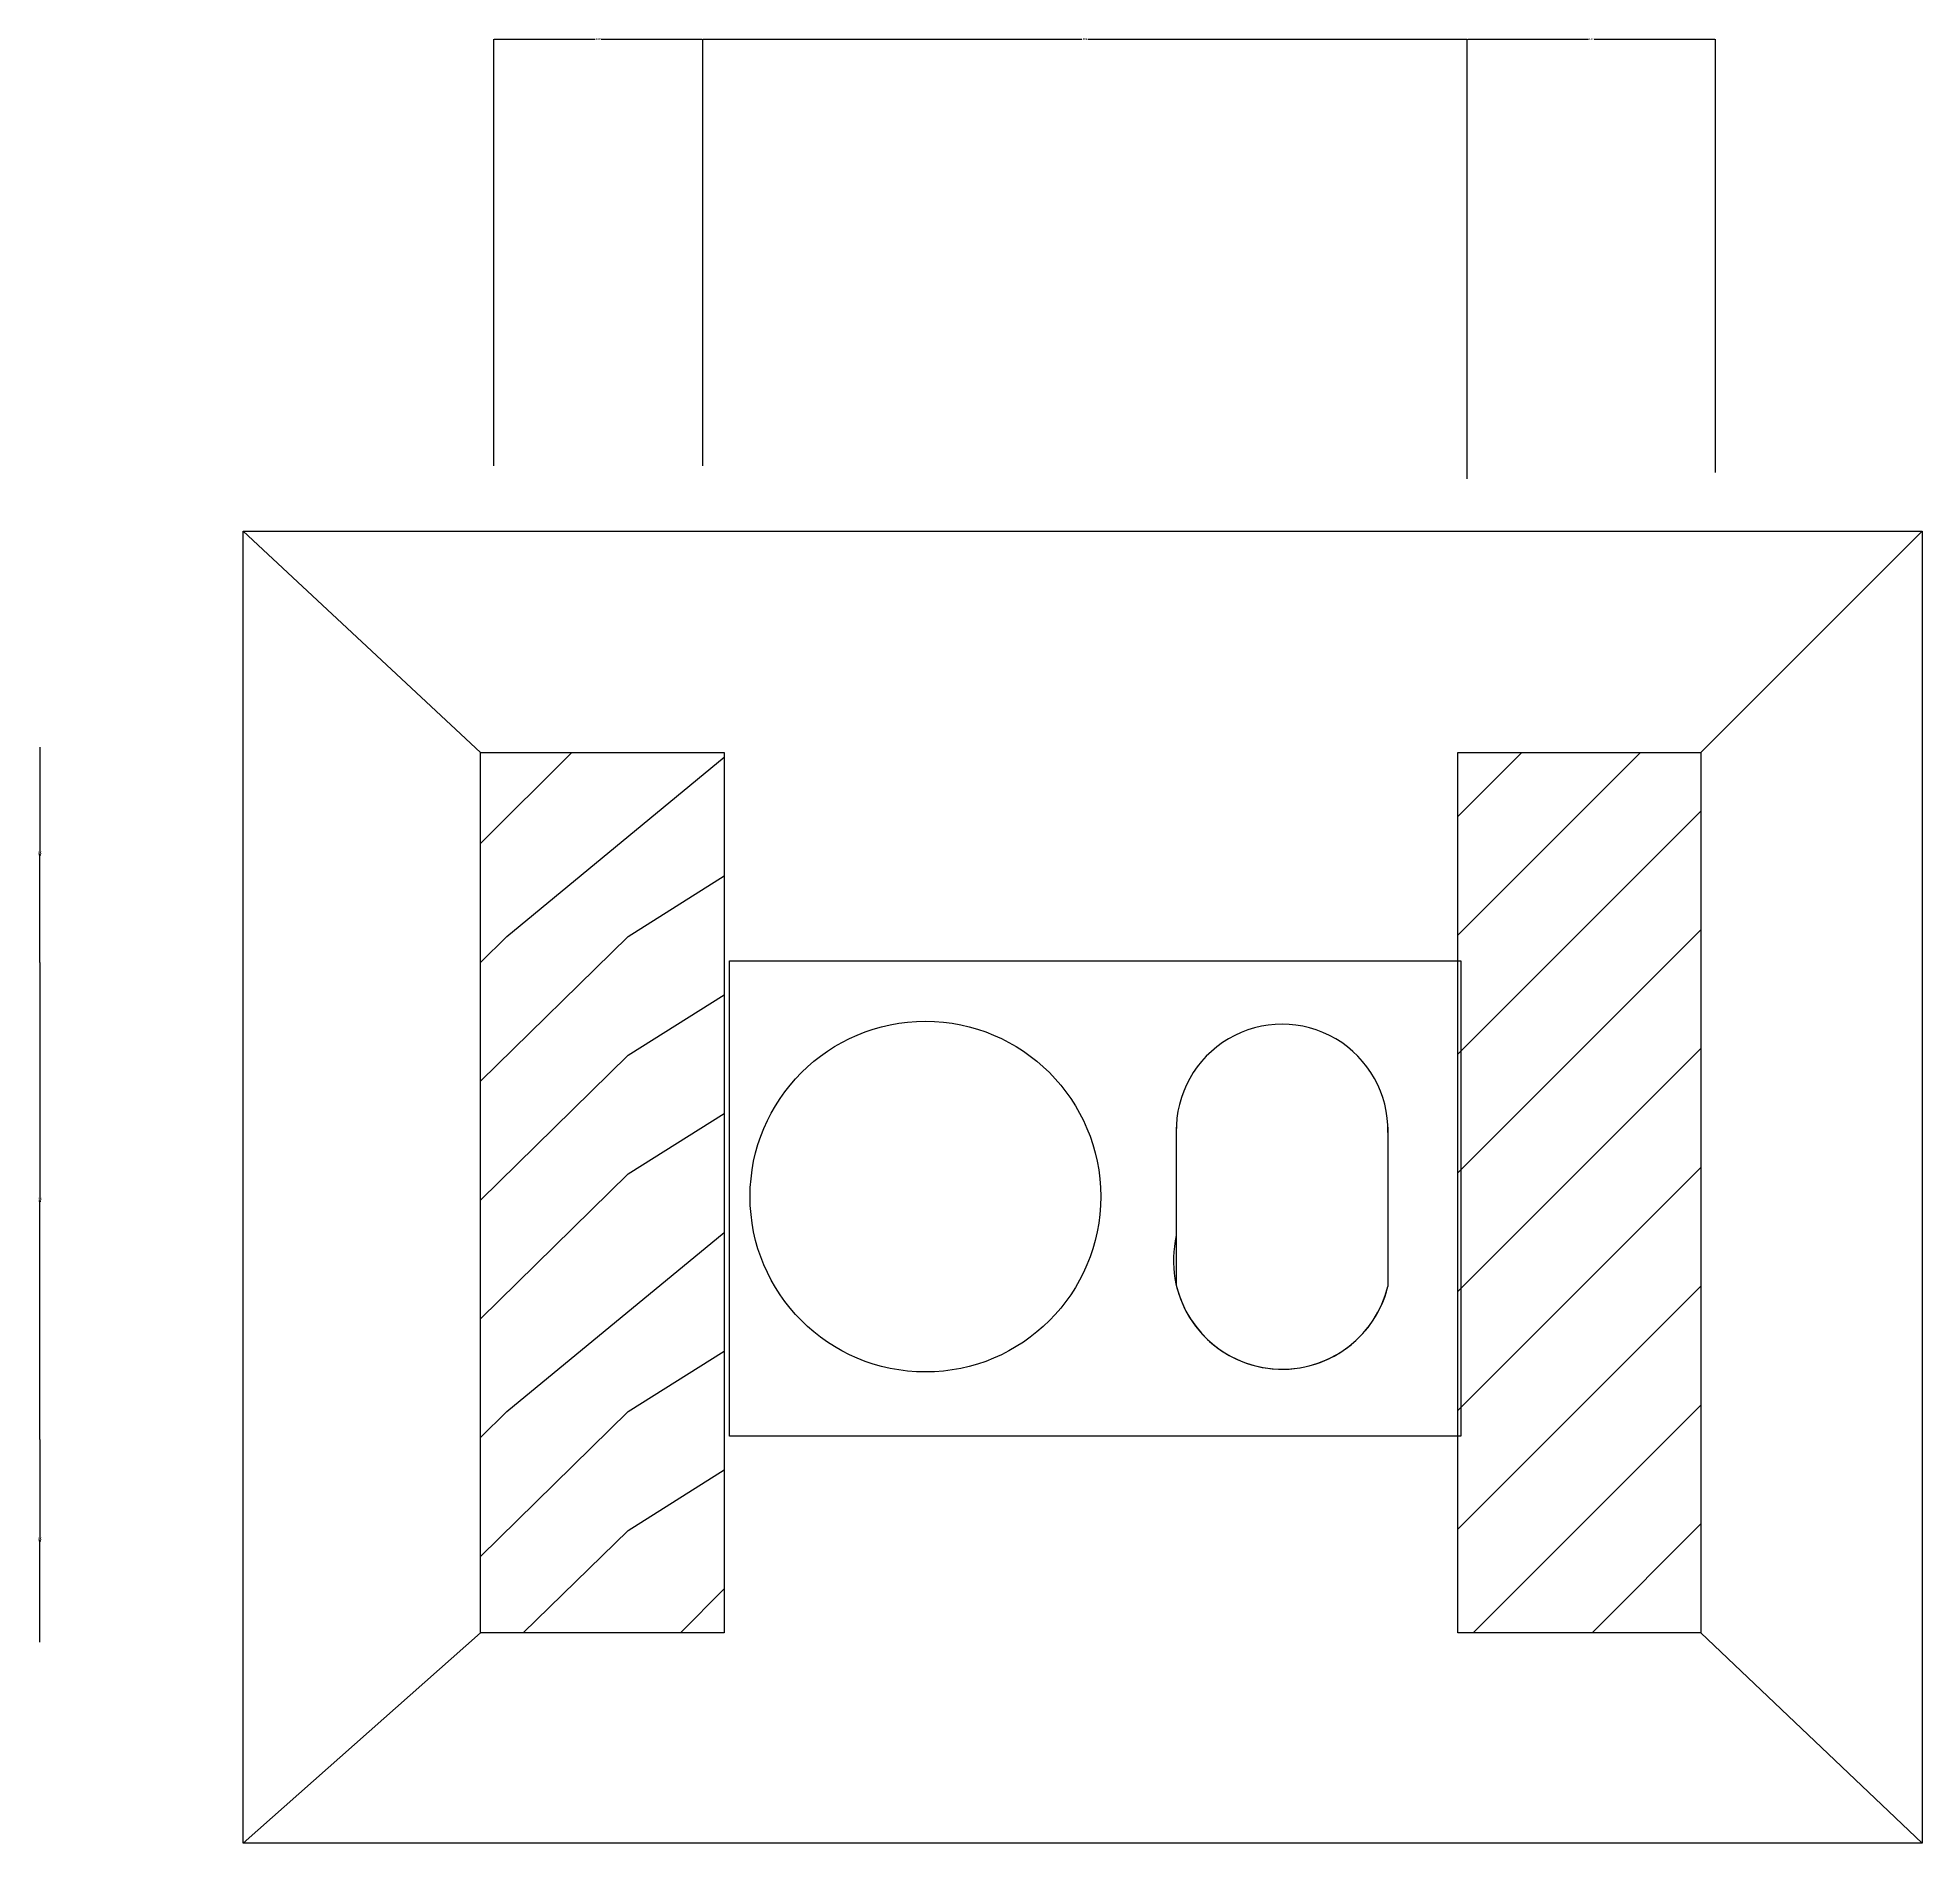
# Model space of a CAD drawing. Header units: metres. Extents: x -1 to 15698, y 0 to 27313.
# Drawn here: x 13684 to 14636, y 26401 to 27313 of the extents above; entities that cross this region are included whole.
import ezdxf

# ---------------------------------------------------------------- set-up
doc = ezdxf.new("R2010")
doc.units = ezdxf.units.M
doc.layers.add('PUB_DIM', color=3, linetype='Continuous')
doc.dimstyles.get("Standard").update_dxf_attribs({"dimtxt": 2.5, "dimasz": 2.5, "dimexe": 1.25, "dimexo": 0.625, "dimtad": 1, "dimcen": 2.5, "dimazin": 3, "dimtfac": 1, "dimtmove": 0, "dimatfit": 3})

# ---------------------------------------------------------------- blocks, each defined once
blk = doc.blocks.new('*D1')
for p, q in [((14019.89, 27099.57), (14019.89, 27311.86)), ((14020.14, 27311.86), (14211.48, 27311.86)), ((14214.48, 27311.86), (14405.82, 27311.86)), ((14406.07, 27089.67), (14406.07, 27311.86))]:
    blk.add_line(p, q)
at = {"layer": 'Defpoints'}
for p in [(14019.89, 27311.86), (14019.89, 27099.57), (14406.07, 27089.67)]:
    blk.add_point(p, dxfattribs=at)
at = {"layer": 'PUB_DIM', "insert": (14212.98, 27311.86), "char_height": 1, "attachment_point": 5}
blk.add_mtext('389', dxfattribs=at)
blk = doc.blocks.new('*D2')
for p, q in [((13685.05, 26845.38), (13685.05, 26724.94)), ((13684.8, 26724.94), (13684.55, 26724.94)), ((13685.05, 26604.5), (13685.05, 26724.94)), ((13685.05, 26724.94), (13685.05, 26724.94)), ((13685.3, 26724.94), (13685.55, 26724.94))]:
    blk.add_line(p, q)
at = {"layer": 'Defpoints'}
for p in [(13685.05, 26845.38), (13685.05, 26724.94), (13685.05, 26604.5)]:
    blk.add_point(p, dxfattribs=at)
at = {"layer": 'PUB_DIM', "insert": (13685.05, 26726.065), "char_height": 1, "attachment_point": 5}
blk.add_mtext('240', dxfattribs=at)
blk = doc.blocks.new('*D3')
for p, q in [((13685.05, 26604.5), (13685.05, 26553.36)), ((13684.8, 26553.36), (13684.55, 26553.36)), ((13685.05, 26502.21), (13685.05, 26553.36)), ((13685.05, 26553.36), (13685.05, 26553.36)), ((13685.3, 26553.36), (13685.55, 26553.36))]:
    blk.add_line(p, q)
at = {"layer": 'Defpoints'}
for p in [(13685.05, 26604.5), (13685.05, 26553.36), (13685.05, 26502.21)]:
    blk.add_point(p, dxfattribs=at)
at = {"layer": 'PUB_DIM', "insert": (13685.05, 26554.485), "char_height": 1, "attachment_point": 5}
blk.add_mtext('120', dxfattribs=at)
blk = doc.blocks.new('*D4')
for p, q in [((13685.05, 26954.27), (13685.05, 26899.82)), ((13684.8, 26899.82), (13684.55, 26899.82)), ((13685.05, 26845.38), (13685.05, 26899.82)), ((13685.05, 26899.82), (13685.05, 26899.82)), ((13685.3, 26899.82), (13685.55, 26899.82))]:
    blk.add_line(p, q)
at = {"layer": 'Defpoints'}
for p in [(13685.05, 26954.27), (13685.05, 26899.82), (13685.05, 26845.38)]:
    blk.add_point(p, dxfattribs=at)
at = {"layer": 'PUB_DIM', "insert": (13685.05, 26900.945), "char_height": 1, "attachment_point": 5}
blk.add_mtext('120', dxfattribs=at)
blk = doc.blocks.new('*D5')
for p, q in [((13914.27, 27096.27), (13914.27, 27311.86)), ((13914.52, 27311.86), (13965.58, 27311.86)), ((13968.58, 27311.86), (14019.64, 27311.86)), ((14019.89, 27096.27), (14019.89, 27311.86))]:
    blk.add_line(p, q)
at = {"layer": 'Defpoints'}
for p in [(13914.27, 27311.86), (13914.27, 27096.27), (14019.89, 27096.27)]:
    blk.add_point(p, dxfattribs=at)
at = {"layer": 'PUB_DIM', "insert": (13967.08, 27311.86), "char_height": 1, "attachment_point": 5}
blk.add_mtext('120', dxfattribs=at)
blk = doc.blocks.new('*D9')
for p, q in [((14406.07, 27089.67), (14406.07, 27311.86)), ((14406.32, 27311.86), (14467.28, 27311.86)), ((14470.28, 27311.86), (14531.24, 27311.86)), ((14531.49, 27092.97), (14531.49, 27311.86))]:
    blk.add_line(p, q)
at = {"layer": 'Defpoints'}
for p in [(14406.07, 27311.86), (14406.07, 27089.67), (14531.49, 27092.97)]:
    blk.add_point(p, dxfattribs=at)
at = {"layer": 'PUB_DIM', "insert": (14468.78, 27311.86), "char_height": 1, "attachment_point": 5}
blk.add_mtext('120', dxfattribs=at)

msp = doc.modelspace()

# ---------------------------------------------------------------- linework, layer by layer
for p, q in [((13787.66, 27063.29), (14635.99, 27063.29)), ((13787.66, 26400.58), (13787.66, 27063.29)), ((13787.66, 27063.29), (13907.68, 26951.47)), ((14635.99, 27063.29), (14524.15, 26951.47)), ((14635.99, 27063.29), (14635.99, 26400.58)), ((13907.68, 26905.48), (13953.68, 26951.47)), ((13920.84, 26858.63), (14030.79, 26949.13)), ((14401.4, 26919.2), (14433.68, 26951.47)), ((14401.4, 26859.2), (14493.68, 26951.47)), ((14460.84, 26858.63), (14524.15, 26921.94)), ((13982.29, 26858.63), (14030.79, 26889.13)), ((13907.68, 26785.48), (13982.29, 26858.63)), ((13907.68, 26845.48), (13920.84, 26858.63)), ((13920.84, 26858.63), (13920.84, 26858.63)), ((13982.29, 26858.63), (13982.29, 26858.63)), ((14401.4, 26799.2), (14460.84, 26858.63)), ((14460.84, 26798.63), (14524.15, 26861.94)), ((14460.84, 26858.63), (14460.84, 26858.63)), ((13982.29, 26798.63), (14030.79, 26829.13)), ((14460.84, 26738.63), (14524.15, 26801.94)), ((13907.68, 26725.48), (13982.29, 26798.63)), ((13982.29, 26798.63), (13982.29, 26798.63)), ((14401.4, 26739.2), (14460.84, 26798.63)), ((14460.84, 26798.63), (14460.84, 26798.63)), ((13982.29, 26738.63), (14030.79, 26769.13)), ((13907.68, 26665.48), (13982.29, 26738.63)), ((13982.29, 26738.63), (13982.29, 26738.63)), ((14401.4, 26619.2), (14520.84, 26738.63)), ((14401.4, 26679.2), (14460.84, 26738.63)), ((14460.84, 26738.63), (14460.84, 26738.63)), ((14520.84, 26738.63), (14524.15, 26741.94)), ((14520.84, 26738.63), (14520.84, 26738.63)), ((13920.84, 26618.63), (14030.79, 26709.13)), ((14460.84, 26618.63), (14524.15, 26681.94)), ((13982.29, 26618.63), (14030.79, 26649.13)), ((14460.84, 26558.63), (14524.15, 26621.94)), ((13907.68, 26545.48), (13982.29, 26618.63)), ((13907.68, 26605.48), (13920.84, 26618.63)), ((13920.84, 26618.63), (13920.84, 26618.63)), ((13982.29, 26618.63), (13982.29, 26618.63)), ((14401.4, 26559.2), (14460.84, 26618.63)), ((14460.84, 26618.63), (14460.84, 26618.63)), ((13982.29, 26558.63), (14030.79, 26589.13)), ((13929.14, 26506.94), (13982.29, 26558.63)), ((13982.29, 26558.63), (13982.29, 26558.63)), ((14409.14, 26506.94), (14460.84, 26558.63)), ((14460.84, 26558.63), (14460.84, 26558.63)), ((14469.14, 26506.94), (14524.15, 26561.94)), ((14008.59, 26506.94), (14030.79, 26529.13)), ((13787.66, 26400.58), (13907.68, 26506.94)), ((14524.15, 26506.94), (14635.99, 26400.58)), ((14635.99, 26400.58), (13787.66, 26400.58))]:
    msp.add_line(p, q)
for points in [[(13907.68, 26506.94), (13907.68, 26951.47), (14030.79, 26951.47), (14030.79, 26506.94)], [(14401.4, 26506.94), (14401.4, 26951.47), (14524.15, 26951.47), (14524.15, 26506.94)], [(14033.37, 26606.28), (14033.37, 26846.28), (14402.92, 26846.28), (14402.92, 26606.28)]]:
    msp.add_lwpolyline(points, close=True)
for points in [[(14259.12, 26762.32), (14259.12, 26682.46)], [(14366.01, 26762.32), (14366.01, 26681.81)]]:
    msp.add_lwpolyline(points)
msp.add_circle((14132.38, 26727.19), 88.57)
msp.add_circle((14132.38, 26727.19), 88.57)
for centre, radius, start, end in [((14312.57, 26760.79), 53.46, 358.76, 181.25), ((14312.57, 26760.79), 53.46, 358.76, 181.25), ((14312.65, 26695), 54.97, 166.81, 346.11), ((14312.65, 26695), 54.97, 193.19, 346.11)]:
    msp.add_arc(centre, radius, start, end)

# ---------------------------------------------------------------- dimensions: what is measured, and where the dimension line sits
at = {"layer": 'PUB_DIM'}
for base, p1, p2, text, picture, middle in [((13914.27, 27311.86), (13914.27, 27096.27), (14019.89, 27096.27), '120', '*D5', (13967.08, 27311.86)), ((14019.89, 27311.86), (14019.89, 27099.57), (14406.07, 27089.67), '389', '*D1', (14212.98, 27311.86)), ((14406.07, 27311.86), (14406.07, 27089.67), (14531.49, 27092.97), '120', '*D9', (14468.78, 27311.86)), ((13685.05, 26899.82), (13685.05, 26845.38), (13685.05, 26954.27), '120', '*D4', (13685.05, 26900.945)), ((13685.05, 26724.94), (13685.05, 26604.5), (13685.05, 26845.38), '240', '*D2', (13685.05, 26726.065)), ((13685.05, 26553.36), (13685.05, 26502.21), (13685.05, 26604.5), '120', '*D3', (13685.05, 26554.485))]:
    dim = msp.add_linear_dim(base=base, p1=p1, p2=p2, text=text, dimstyle='Standard', dxfattribs=at)
    dim.commit()
    dim.dimension.update_dxf_attribs({"geometry": picture, "text_midpoint": middle})

doc.saveas('drawing.dxf')
